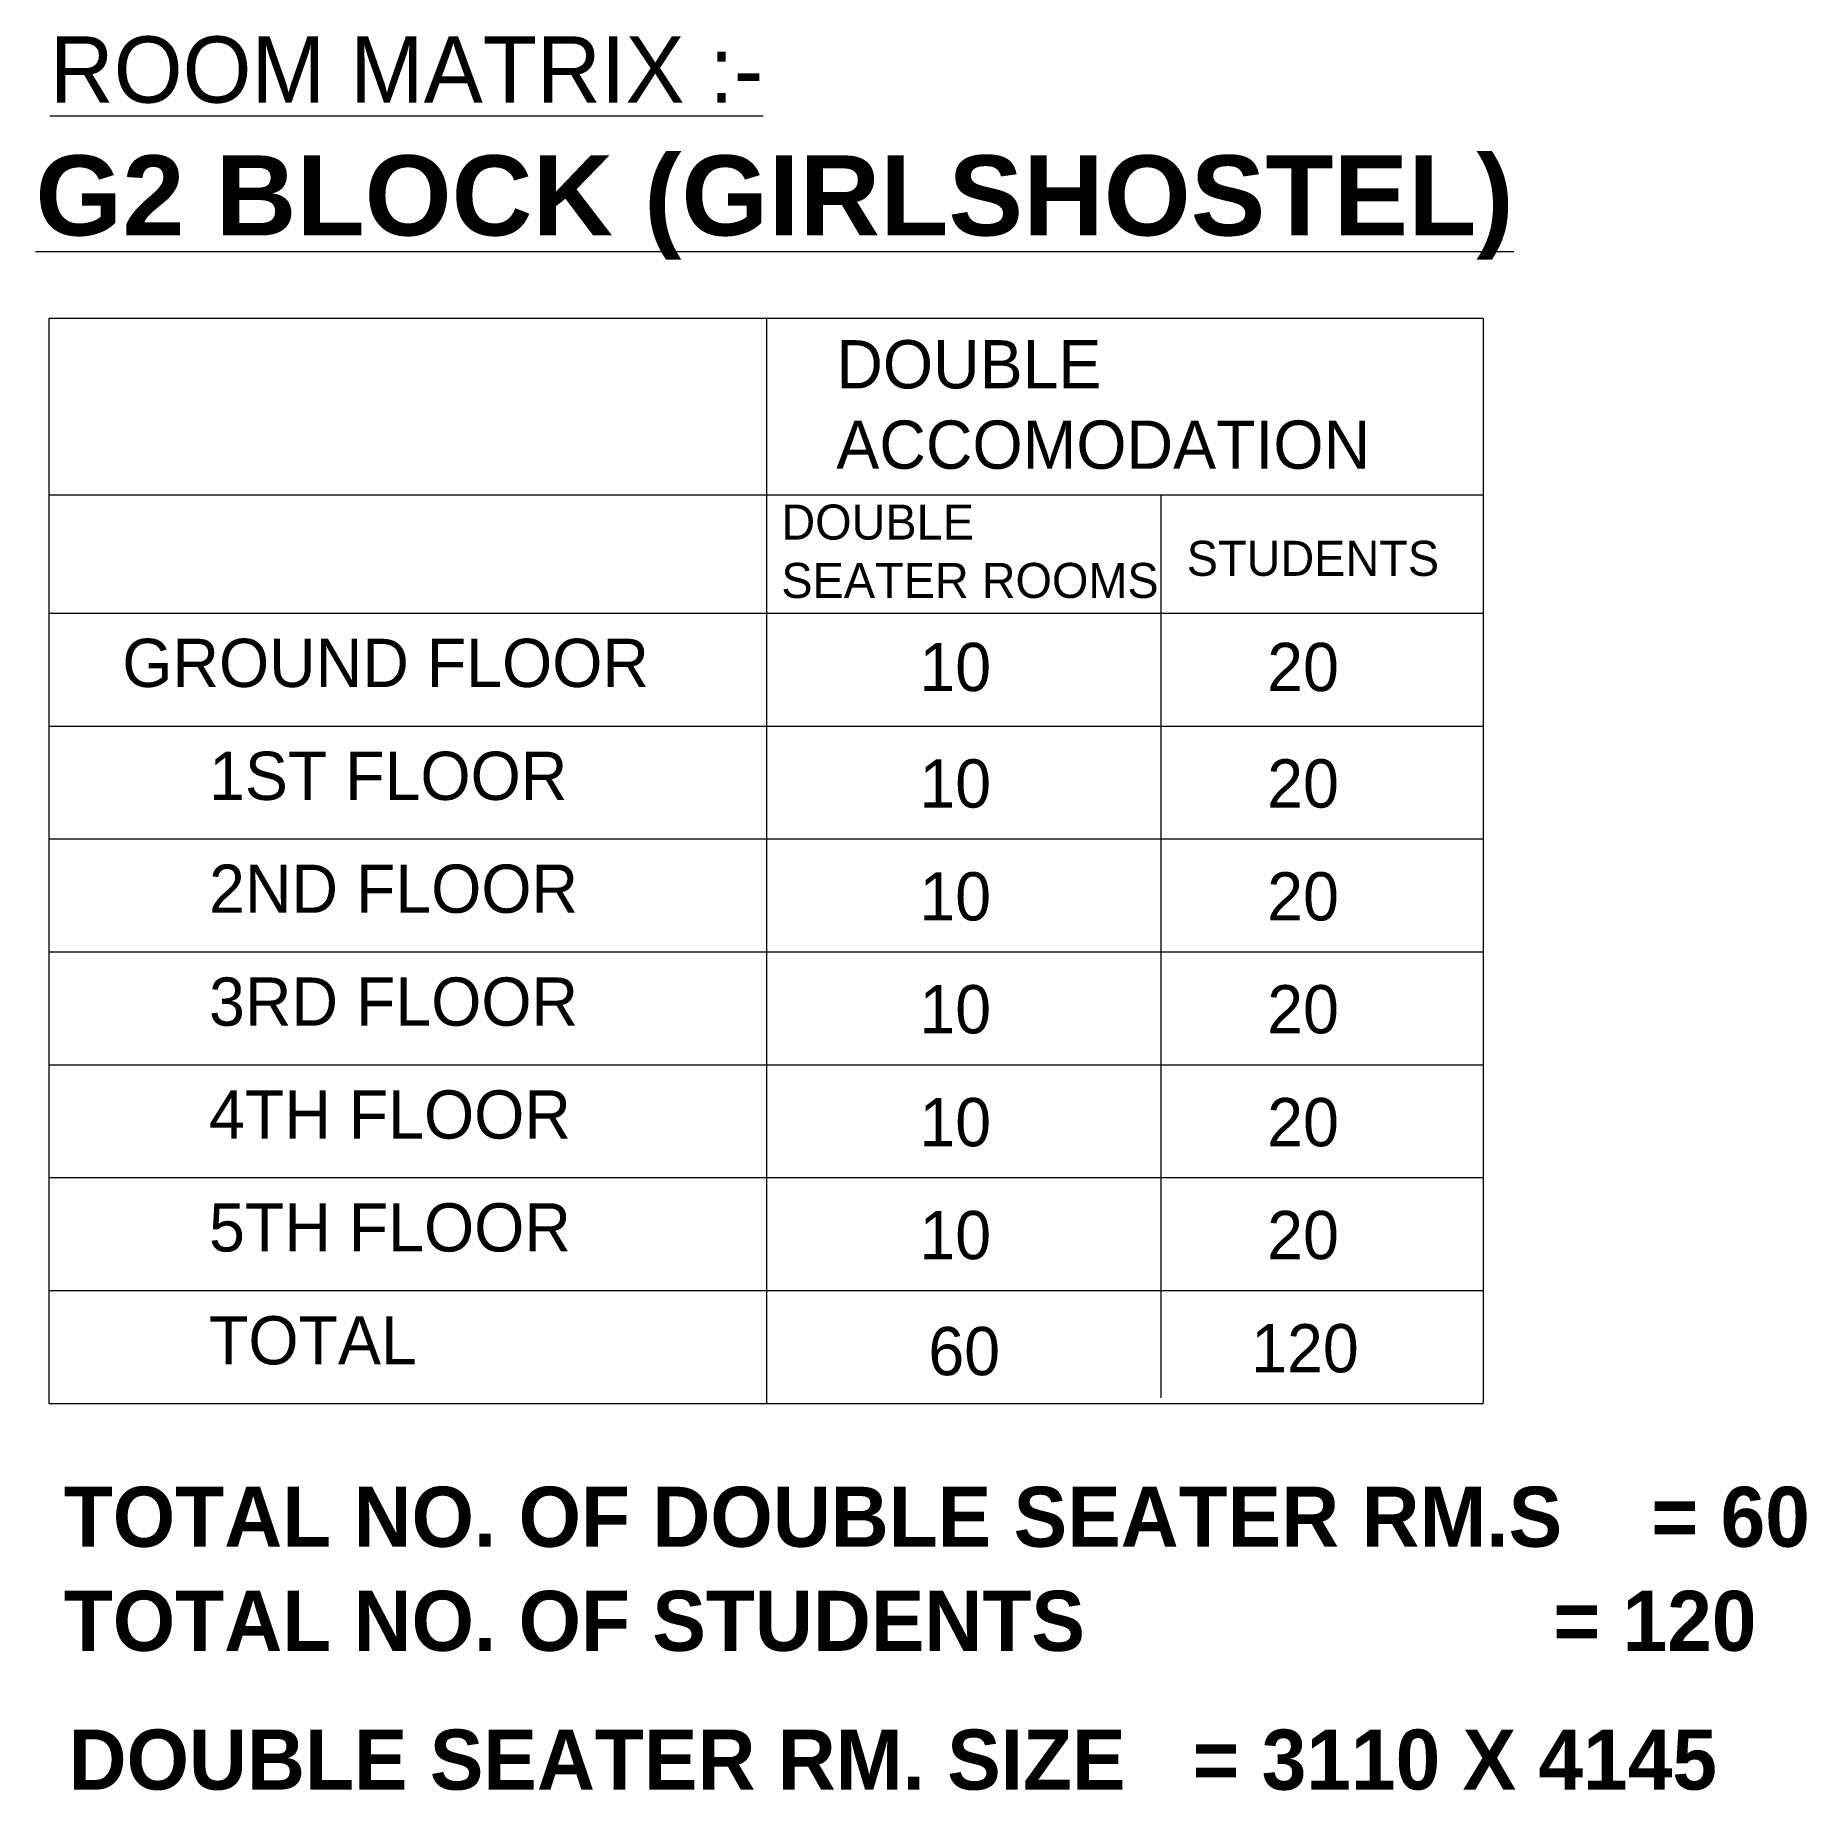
# Model space of a CAD drawing. Header units: millimetres. Extents: x -286480 to 108094, y -227925 to 10018.
# Drawn here: x -11019 to -5921, y -114976 to -109923 of the extents above; entities that cross this region are included whole.
import ezdxf

# ---------------------------------------------------------------- set-up
doc = ezdxf.new("R2010")
doc.units = ezdxf.units.MM
doc.header["$LTSCALE"] = 100
doc.header["$MEASUREMENT"] = 0
for name, color, linetype, lineweight in [('A-ANNO-WALL', 1, 'Continuous', 30), ('L-BOUNDARY WALL', 7, 'Continuous', 50), ('L-ELEV', 254, 'Continuous', 5), ('text', 7, 'Continuous', 9)]:
    doc.layers.add(name, color=color, linetype=linetype, lineweight=lineweight)
doc.styles.add('Seal_Text', font='arial.ttf')

msp = doc.modelspace()

# ---------------------------------------------------------------- texts
at = {"layer": 'text', "attachment_point": 1, "style": 'Seal_Text'}
for s, insert, char_height, width in [('{\\fCentury Gothic|b0|i0|c0|p34;\\L ROOM MATRIX :-}', (-11048.7, -109926, 681.9), 190.67, 6767.778), ('{\\fArial|b1|i0|c0|p34;\\LG2 BLOCK (GIRLSHOSTEL)}', (-11019.1, -110268.6, 681.9), 230.4, 6767.778), ('{\\fCentury Gothic|b0|i0|c0|p34;DOUBLE\\PACCOMODATION}', (-8713.7, -110800.4, 681.9), 138.816, 2047.231), ('{\\fCentury Gothic|b0|i0|c0|p34;DOUBLE SEATER ROOMS}', (-8871.9, -111273.7, 681.9), 100.8, 1107.342), ('{\\fCentury Gothic|b0|i0|c0|p34;STUDENTS}', (-7705, -111378.1, 681.9), 100.8, 3022.484), ('{\\fCentury Gothic|b0|i0|c0|p34;GROUND FLOOR }', (-10769.1, -111660.1, 681.9), 138.816, 2047.231), ('{\\fCentury Gothic|b0|i0|c0|p34;10}', (-8474.6, -111671.9, 681.9), 138.816, 3022.484), ('{\\fCentury Gothic|b0|i0|c0|p34;20}', (-7473.4, -111671.9, 681.9), 138.816, 3022.484), ('{\\fCentury Gothic|b0|i0|c0|p34;1ST FLOOR }', (-10519.4, -111985.2, 681.9), 138.816, 2047.231), ('{\\fCentury Gothic|b0|i0|c0|p34;10}', (-8474.6, -112007.2, 681.9), 138.816, 3022.484), ('{\\fCentury Gothic|b0|i0|c0|p34;20}', (-7473.4, -112007.2, 681.9), 138.816, 3022.484), ('{\\fCentury Gothic|b0|i0|c0|p34;2ND FLOOR }', (-10519.4, -112310.2, 681.9), 138.816, 2047.231), ('{\\fCentury Gothic|b0|i0|c0|p34;10}', (-8474.6, -112332.2, 681.9), 138.816, 3022.484), ('{\\fCentury Gothic|b0|i0|c0|p34;20}', (-7473.4, -112332.2, 681.9), 138.816, 3022.484), ('{\\fCentury Gothic|b0|i0|c0|p34;3RD FLOOR }', (-10519.4, -112635.2, 681.9), 138.816, 2047.231), ('{\\fCentury Gothic|b0|i0|c0|p34;10}', (-8474.6, -112657.2, 681.9), 138.816, 3022.484), ('{\\fCentury Gothic|b0|i0|c0|p34;20}', (-7473.4, -112657.2, 681.9), 138.816, 3022.484), ('{\\fCentury Gothic|b0|i0|c0|p34;4TH FLOOR }', (-10519.4, -112960.2, 681.9), 138.816, 2047.231), ('{\\fCentury Gothic|b0|i0|c0|p34;10}', (-8474.6, -112982.2, 681.9), 138.816, 3022.484), ('{\\fCentury Gothic|b0|i0|c0|p34;20}', (-7473.4, -112982.2, 681.9), 138.816, 3022.484), ('{\\fCentury Gothic|b0|i0|c0|p34;5TH FLOOR }', (-10519.4, -113285.2, 681.9), 138.816, 2047.231), ('{\\fCentury Gothic|b0|i0|c0|p34;10}', (-8474.6, -113307.3, 681.9), 138.816, 3022.484), ('{\\fCentury Gothic|b0|i0|c0|p34;20}', (-7473.4, -113307.3, 681.9), 138.816, 3022.484), ('{\\fCentury Gothic|b0|i0|c0|p34;TOTAL }', (-10519.4, -113610.2, 681.9), 138.816, 2047.231), ('{\\fCentury Gothic|b0|i0|c0|p34;60}', (-8448.8, -113641.3, 681.9), 138.816, 3022.484), ('{\\fCentury Gothic|b1|i0|c0|p34;TOTAL NO. OF DOUBLE SEATER RM.S    = 60}', (-10937.6, -114101.3, 681.9), 172.8, 8161.536), ('{\\fCentury Gothic|b1|i0|c0|p34;TOTAL NO. OF STUDENTS                     = \\C1;\\c987135;120}', (-10937.6, -114400.9, 681.9), 172.8, 8161.536), ('{\\fCentury Gothic|b1|i0|c0|p34;DOUBLE SEATER RM. SIZE   = 3110 X 4145}', (-10923.6, -114800.3, 681.9), 172.8, 8161.536)]:
    msp.add_mtext(s, dxfattribs=dict(at, insert=insert, char_height=char_height, width=width))
at = {"layer": 'text', "color": 1, "true_color": 0xff0a0a, "insert": (-7519.6, -113633.1, 681.9), "char_height": 138.816, "width": 3022.484, "attachment_point": 1, "style": 'Seal_Text'}
msp.add_mtext('{\\fCentury Gothic|b0|i0|c0|p34;120}', dxfattribs=at)

# ---------------------------------------------------------------- blocks, each defined once
blk = doc.blocks.new('A$C05D04418')
at = {"layer": 'L-BOUNDARY WALL', "color": 2, "ltscale": 0.1}
for p, q in [((26492.9, 5425.2, 11.6), (26718.3, -399.4, 11.6)), ((26718.3, -399.4, 11.6), (26430.1, -4686.5, 11.6)), ((26430.1, -4686.5, 11.6), (24830.2, -15024.3, 11.6)), ((24830.2, -15024.3, 11.6), (23730.2, -22132, 11.6)), ((23730.2, -22132, 11.6), (19017, -51259.5, 11.6))]:
    blk.add_line(p, q, dxfattribs=at)
at = {"layer": 'L-BOUNDARY WALL', "color": 2, "ltscale": 0.1, "elevation": -5774.8}
blk.add_lwpolyline([(32540.9, 4758.1), (32810.7, -3499.8), (26226.6, -44627.8), (24992.4, -52236.6)], dxfattribs=at)
at = {"layer": 'L-ELEV'}
for p, q in [((25097.3, 4259.1, 11.6), (25546, 4293.1, 11.6)), ((25546, 4293.1, 11.6), (25814.6, 748.9, 11.6)), ((25097.3, 4259.1, 11.6), (25361.9, 767, 11.6)), ((25361.9, 767, 11.6), (24694.3, -3490.8, 11.6)), ((25814.6, 748.9, 11.6), (25150.8, -3484.2, 11.6)), ((13797.9, -2447.9, 11.6), (15797.7, -2419.1, 11.6)), ((13797.9, -2447.9, 11.6), (15797.7, -2419.1, 11.6)), ((9698.4, -2507.1, 11.6), (11698.1, -2478.2, 11.6)), ((9698.4, -2507.1, 11.6), (11698.1, -2478.2, 11.6)), ((5598.8, -2566.2, 11.6), (7598.6, -2537.4, 11.6)), ((5598.8, -2566.2, 11.6), (7598.6, -2537.4, 11.6)), ((26512.3, -3464.5, 11.6), (17914.8, -3588.6, 11.6)), ((19514.7, -3565.5, 11.6), (19521.1, -4015.5, 11.6)), ((19521.1, -4015.5, 11.6), (26482, -3915, 11.6)), ((23042.4, -5464.8, 11.6), (23020.8, -3965, 11.6)), ((23448.9, -5909, 11.6), (23420.7, -3959.2, 11.6)), ((23854.6, -6303.2, 11.6), (23820.7, -3953.4, 11.6)), ((24260.3, -6697.4, 11.6), (24220.7, -3947.7, 11.6)), ((24666.1, -7091.6, 11.6), (24620.6, -3941.9, 11.6)), ((19942.7, -5509.6, 11.6), (19921.1, -4009.7, 11.6)), ((20342.7, -5503.8, 11.6), (20321.1, -4003.9, 11.6)), ((20742.7, -5498, 11.6), (20721, -3998.2, 11.6)), ((21142.6, -5492.2, 11.6), (21121, -3992.4, 11.6)), ((21542.6, -5486.5, 11.6), (21520.9, -3986.6, 11.6)), ((21542.6, -5486.5, 11.6), (18854.4, -21900.3, 11.6)), ((19542.8, -5515.3, 11.6), (23042.4, -5464.8, 11.6)), ((23168.2, -14179.8, 11.6), (23042.4, -5464.8, 11.6)), ((19549.3, -5965.3, 11.6), (19542.8, -5515.3, 11.6)), ((23048.9, -5914.8, 11.6), (23448.9, -5909, 11.6)), ((21011.6, -5944.2, 11.6), (18497.2, -21297.1, 11.6)), ((19549.3, -5965.3, 11.6), (21011.6, -5944.2, 11.6)), ((21468.7, -5937.6, 11.6), (22599, -5921.3, 11.6)), ((22717.1, -14105.9, 11.6), (22599, -5921.3, 11.6)), ((23054.7, -6314.7, 11.6), (23854.6, -6303.2, 11.6)), ((23060.5, -6714.7, 11.6), (24260.3, -6697.4, 11.6)), ((23066.2, -7114.7, 11.6), (24666.1, -7091.6, 11.6)), ((22717.1, -14105.9, 11.6), (19994.3, -21825.2, 11.6)), ((23168.2, -14179.8, 11.6), (20268.9, -22399.2, 11.6)), ((-830, -17113.4, 0.7), (-794.6, -17037.3, 11.6)), ((-794.6, -17037.3, 11.6), (1230.8, -17751.7, 11.6)), ((2812, -19581.9, 11.6), (4698.1, -20247.2, 11.6)), ((2812, -19581.9, 11.6), (4698.1, -20247.2, 11.6)), ((17117.9, -20810.6, 11.6), (16968.3, -21235, 11.6)), ((17117.9, -20810.6, 11.6), (18497.2, -21297.1, 11.6)), ((20817.8, -20843.2, 11.6), (22326.7, -21375.4, 11.6)), ((6678.5, -20945.7, 11.6), (8564.6, -21611, 11.6)), ((6678.5, -20945.7, 11.6), (8564.6, -21611, 11.6)), ((16319.6, -23073.9, 11.6), (10944.2, -21177.9, 11.6)), ((16968.3, -21235, 11.6), (20268.9, -22399.2, 11.6)), ((20684.7, -21220.4, 11.6), (21816.4, -21619.6, 11.6)), ((17345.5, -21368.1, 11.6), (16846.5, -22782.6, 11.6)), ((22326.7, -21375.4, 11.6), (21278.9, -24346.1, 11.6)), ((18928.2, -21449.2, 11.6), (19994.3, -21825.2, 11.6)), ((17722.7, -21501.1, 11.6), (17223.7, -22915.7, 11.6)), ((20551.7, -21597.6, 11.6), (21306.1, -21863.8, 11.6)), ((18099.9, -21634.2, 11.6), (17601, -23048.7, 11.6)), ((21816.4, -21619.6, 11.6), (20901.6, -24213, 11.6)), ((18477.1, -21767.2, 11.6), (17978.2, -23181.8, 11.6)), ((21306.1, -21863.8, 11.6), (20524.4, -24079.9, 11.6)), ((18854.4, -21900.3, 11.6), (18355.4, -23314.9, 11.6)), ((20418.6, -21974.9, 11.6), (20795.9, -22107.9, 11.6)), ((20795.9, -22107.9, 11.6), (20147.2, -23946.9, 11.6)), ((20268.9, -22399.2, 11.6), (19770, -23813.8, 11.6)), ((23185.9, -25495.9, 11.6), (14810.7, -22541.7, 11.6)), ((13015.6, -23188.7, 1.3), (10413.6, -22682.3, 1.3)), ((16319.6, -23073.9, 11.6), (16469.3, -22649.6, 11.6)), ((16469.3, -22649.6, 11.6), (23258.9, -25044.5, 11.6))]:
    blk.add_line(p, q, dxfattribs=at)
at = {"layer": 'L-ELEV', "elevation": 11.6}
for points in [[(17891, -1938.8), (17921.3, -4038.6), (15821.5, -4068.9), (15791.2, -1969.1)], [(17891, -1938.8), (17921.3, -4038.6), (15821.5, -4068.9), (15791.2, -1969.1)], [(13791.4, -1998), (13821.7, -4097.7), (11722, -4128), (11691.7, -2028.3)], [(13791.4, -1998), (13821.7, -4097.7), (11722, -4128), (11691.7, -2028.3)], [(9691.9, -2057.1), (9722.2, -4156.9), (7622.4, -4187.2), (7592.1, -2087.4)], [(9691.9, -2057.1), (9722.2, -4156.9), (7622.4, -4187.2), (7592.1, -2087.4)], [(5592.3, -2116.3), (5622.6, -4216.1), (3522.8, -4246.4), (3492.5, -2146.6)], [(5592.3, -2116.3), (5622.6, -4216.1), (3522.8, -4246.4), (3492.5, -2146.6)], [(17447.5, -2395.2), (17464.9, -3595.1), (16265, -3612.4), (16247.7, -2412.6)], [(17447.5, -2395.2), (17464.9, -3595.1), (16265, -3612.4), (16247.7, -2412.6)], [(13348, -2454.4), (13365.3, -3654.3), (12165.4, -3671.6), (12148.1, -2471.7)], [(13348, -2454.4), (13365.3, -3654.3), (12165.4, -3671.6), (12148.1, -2471.7)], [(9248.4, -2513.6), (9265.7, -3713.4), (8065.8, -3730.8), (8048.5, -2530.9)], [(9248.4, -2513.6), (9265.7, -3713.4), (8065.8, -3730.8), (8048.5, -2530.9)], [(5148.8, -2572.7), (5166.1, -3772.6), (3966.3, -3789.9), (3949, -2590.1)], [(5148.8, -2572.7), (5166.1, -3772.6), (3966.3, -3789.9), (3949, -2590.1)], [(2662.3, -20006.3), (3360.9, -18025.8), (1380.4, -17327.3), (681.9, -19307.7)], [(2387.6, -19432.2), (2786.8, -18300.5), (1655.1, -17901.4), (1256, -19033)], [(6528.8, -21370.1), (7227.4, -19389.7), (5247, -18691.1), (4548.4, -20671.5)], [(6528.8, -21370.1), (7227.4, -19389.7), (5247, -18691.1), (4548.4, -20671.5)], [(6254.1, -20796), (6653.3, -19664.4), (5521.6, -19265.2), (5122.5, -20396.9)], [(6254.1, -20796), (6653.3, -19664.4), (5521.6, -19265.2), (5122.5, -20396.9)], [(10395.3, -22733.9), (11093.9, -20753.5), (9113.5, -20055), (8414.9, -22035.4)], [(10395.3, -22733.9), (11093.9, -20753.5), (9113.5, -20055), (8414.9, -22035.4)], [(10120.7, -22159.9), (10519.8, -21028.2), (9388.2, -20629), (8989, -21760.7)], [(10120.7, -22159.9), (10519.8, -21028.2), (9388.2, -20629), (8989, -21760.7)]]:
    blk.add_lwpolyline(points, close=True, dxfattribs=at)
blk.add_lwpolyline([(3516.3, -3796.4), (174.6, -3826.7)], dxfattribs=at)

# ---------------------------------------------------------------- linework, layer by layer
at = {"layer": 'text'}
for p, q in [((-10980.7, -110737.8, 681.9), (-10980.7, -113861.4, 681.9)), ((-6851.4, -110737.8, 681.9), (-10980.7, -110737.8, 681.9)), ((-8914.9, -110737.8, 681.9), (-8914.9, -113861.4, 681.9)), ((-8914.9, -110754.1, 681.9), (-8914.9, -113861.4, 681.9)), ((-6851.4, -110737.8, 681.9), (-6851.4, -113861.4, 681.9)), ((-8914.9, -111087, 681.9), (-8914.9, -113861.4, 681.9)), ((-10980.7, -111245.6, 681.9), (-6851.4, -111245.6, 681.9)), ((-10980.7, -111586.3, 681.9), (-6851.4, -111586.3, 681.9)), ((-10980.7, -111911.3, 681.9), (-6851.4, -111911.3, 681.9)), ((-10980.7, -112236.4, 681.9), (-6851.4, -112236.4, 681.9)), ((-10980.7, -112561.4, 681.9), (-6851.4, -112561.4, 681.9)), ((-10980.7, -112886.4, 681.9), (-6851.4, -112886.4, 681.9)), ((-10980.7, -113211.4, 681.9), (-6851.4, -113211.4, 681.9)), ((-10980.7, -113536.4, 681.9), (-6851.4, -113536.4, 681.9)), ((-10980.7, -113861.4, 681.9), (-6851.4, -113861.4, 681.9))]:
    msp.add_line(p, q, dxfattribs=at)
at = {"layer": 'text', "ltscale": 0.1}
msp.add_line((-7780, -111245.6, 681.9), (-7780, -113845.1, 681.9), dxfattribs=at)

# ---------------------------------------------------------------- block references
at = {"layer": 'A-ANNO-WALL', "ltscale": 0.1, "rotation": 11.0121206615903}
msp.add_blockref('A$C05D04418', (-29785.1, -68044.9, 12.2), dxfattribs=at)

msp.set_redraw_order([(e.dxf.handle, doc.entitydb.next_handle()) for e in msp.query("TEXT MTEXT ATTDEF DIMENSION ARC_DIMENSION")])  # texts and dimensions are drawn at this point

doc.saveas('drawing.dxf')
